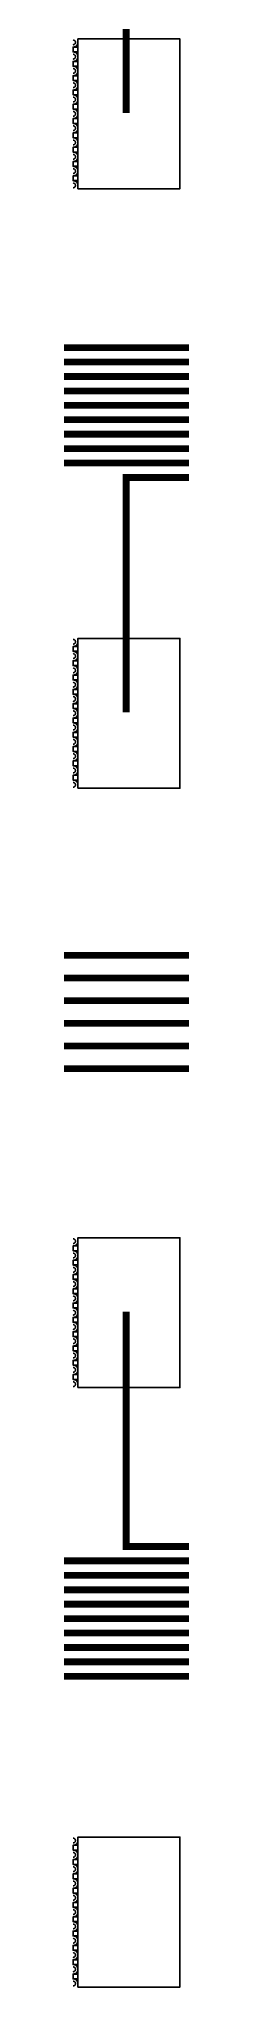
# Model space of a CAD drawing. Extents: x 190.8 to 267.1, y 124 to 174.8.
# Drawn here: x 235.67 to 237.24, y 135.08 to 163.68 of the extents above; entities that cross this region are included whole.
import ezdxf

# ---------------------------------------------------------------- set-up
doc = ezdxf.new("R2010")
doc.units = 0
doc.header["$MEASUREMENT"] = 0

msp = doc.modelspace()

# ---------------------------------------------------------------- linework, layer by layer
at = {"const_width": 0.1}
for points in [[(236.455, 162.596), (236.455, 166.443), (253.786, 166.443), (255.128, 163.468), (261.34, 163.468), (261.975, 163.12), (261.975, 162.096)], [(233.666, 161.39), (233.766, 161.39), (233.933, 161.222), (233.933, 160.685), (235.462, 159.149), (253.338, 159.149), (255.275, 161.896), (256.895, 161.896)], [(232.337, 160.446), (233.555, 160.446), (235.049, 158.937), (254.214, 158.937), (254.953, 160.928), (261.34, 160.928), (261.975, 160.365), (261.975, 159.356)], [(233.49, 159.296), (233.59, 159.296), (234.192, 158.725), (254.584, 158.725), (255.312, 160.693), (258.8, 160.693), (259.449, 159.85), (259.449, 159.356)], [(232.337, 158.196), (233.555, 158.196), (233.875, 158.513), (254.948, 158.513), (255.799, 159.356), (256.895, 159.356)], [(232.33, 155.946), (233.54, 155.946), (233.646, 156.052), (233.646, 156.802), (234.944, 158.09), (255.002, 158.09), (255.519, 158.153), (259.162, 158.153), (259.435, 157.451), (259.435, 156.806)], [(233.525, 157.096), (233.625, 157.096), (234.845, 158.302), (255.002, 158.302), (255.519, 158.388), (261.663, 158.388), (261.975, 157.67), (261.975, 156.816)], [(233.751, 155.243), (233.851, 155.243), (233.956, 155.348), (233.956, 156.802), (235.05, 157.878), (256.26, 157.878), (256.895, 157.246), (256.895, 156.816)], [(233.761, 154.996), (233.861, 154.996), (234.181, 155.316), (234.181, 156.649), (235.191, 157.666), (254.656, 157.666), (255.705, 155.848), (261.34, 155.848), (261.975, 155.202), (261.975, 154.276)], [(234.58, 153.796), (234.58, 156.631), (235.392, 157.454), (254.045, 157.454), (255.356, 155.613), (258.8, 155.613), (259.435, 154.639), (259.435, 154.276)], [(236.455, 153.796), (236.455, 157.243), (253.589, 157.243), (255.448, 154.276), (256.895, 154.276)], [(233.681, 152.59), (233.781, 152.59), (233.851, 152.519), (233.851, 151.859), (235.465, 150.228), (253.796, 150.228), (255.887, 153.073), (258.8, 153.073), (259.435, 152.436), (259.435, 151.936)], [(232.33, 151.633), (233.54, 151.633), (235.252, 149.895), (254.203, 149.895), (256.26, 151.936), (256.895, 151.936)], [(233.34, 149.408), (233.44, 149.408), (233.518, 149.485), (233.596, 149.562), (256.895, 149.562)], [(233.49, 148.296), (233.625, 148.296), (234.571, 149.229), (254.937, 149.229), (255.762, 148.128), (258.8, 148.128), (259.435, 148.544), (259.435, 149.396)], [(232.337, 147.146), (233.555, 147.146), (235.329, 148.896), (254.203, 148.896), (255.464, 146.856), (256.895, 146.856)], [(233.525, 146.196), (233.781, 146.196), (233.851, 146.332), (233.851, 146.952), (235.443, 148.563), (253.796, 148.563), (255.464, 145.688), (258.8, 145.688), (259.435, 146.356), (259.435, 146.856)], [(234.58, 144.996), (234.58, 142.161), (235.392, 141.337), (254.214, 141.337), (255.509, 143.148), (258.8, 143.148), (259.435, 144.152), (259.435, 144.516)], [(236.455, 144.996), (236.455, 141.549), (253.521, 141.549), (255.38, 144.516), (256.895, 144.516)], [(233.761, 143.795), (233.861, 143.795), (234.181, 143.475), (234.181, 142.142), (235.191, 141.125), (254.584, 141.125), (255.731, 142.913), (261.34, 142.913), (261.975, 143.589), (261.975, 144.516)], [(233.751, 143.549), (233.851, 143.549), (233.956, 143.443), (233.956, 141.989), (235.05, 140.913), (256.26, 140.913), (256.895, 141.545), (256.895, 141.976)], [(232.33, 142.846), (233.54, 142.846), (233.646, 142.739), (233.646, 141.989), (234.944, 140.701), (254.948, 140.701), (255.942, 140.608), (258.737, 140.608), (259.435, 141.341), (259.435, 141.986)], [(233.525, 141.696), (233.625, 141.696), (234.845, 140.49), (254.948, 140.49), (255.942, 140.373), (261.215, 140.373), (261.975, 141.122), (261.975, 141.976)], [(232.337, 140.596), (233.555, 140.596), (233.875, 140.278), (254.948, 140.278), (255.799, 139.436), (256.895, 139.436)], [(232.337, 138.346), (233.555, 138.346), (235.049, 139.854), (254.214, 139.854), (255.426, 137.833), (261.34, 137.833), (261.975, 138.426), (261.975, 139.436)], [(233.49, 139.496), (233.59, 139.496), (234.192, 140.066), (254.584, 140.066), (255.776, 138.068), (258.771, 138.068), (259.449, 138.941), (259.449, 139.436)], [(233.666, 137.401), (233.766, 137.401), (233.933, 137.569), (233.933, 138.106), (235.462, 139.642), (253.796, 139.642), (255.275, 136.896), (256.895, 136.896)]]:
    msp.add_lwpolyline(points, dxfattribs=at)
for points in [[(235.675, 163.666), (235.679, 163.665), (235.683, 163.665), (235.687, 163.664), (235.69, 163.662), (235.694, 163.66), (235.697, 163.657), (235.7, 163.655), (235.703, 163.652), (235.705, 163.648), (235.707, 163.644), (235.708, 163.641), (235.709, 163.637), (235.71, 163.633), (235.71, 163.629), (235.709, 163.625), (235.708, 163.621), (235.707, 163.617), (235.705, 163.613), (235.703, 163.61), (235.7, 163.607), (235.697, 163.604), (235.694, 163.601), (235.69, 163.599), (235.687, 163.598), (235.683, 163.597), (235.679, 163.596), (235.675, 163.596)], [(235.675, 163.561), (235.68, 163.561), (235.686, 163.562), (235.692, 163.563), (235.697, 163.564), (235.703, 163.566), (235.713, 163.572), (235.718, 163.575), (235.722, 163.579), (235.726, 163.583), (235.73, 163.588), (235.733, 163.592), (235.739, 163.602), (235.741, 163.608), (235.743, 163.613), (235.744, 163.619), (235.744, 163.625), (235.745, 163.631)], [(235.745, 163.561), (235.675, 163.561), (235.675, 163.491), (235.745, 163.491)], [(235.745, 163.421), (235.744, 163.426), (235.744, 163.432), (235.743, 163.438), (235.741, 163.443), (235.739, 163.449), (235.733, 163.459), (235.73, 163.464), (235.726, 163.468), (235.722, 163.472), (235.718, 163.476), (235.713, 163.479), (235.703, 163.485), (235.697, 163.487), (235.692, 163.489), (235.686, 163.49), (235.68, 163.49), (235.675, 163.491)], [(235.675, 163.386), (235.679, 163.386), (235.683, 163.387), (235.687, 163.388), (235.69, 163.389), (235.694, 163.391), (235.697, 163.394), (235.7, 163.397), (235.703, 163.4), (235.705, 163.403), (235.707, 163.407), (235.708, 163.411), (235.709, 163.415), (235.71, 163.419), (235.71, 163.423), (235.709, 163.427), (235.708, 163.431), (235.707, 163.435), (235.705, 163.438), (235.703, 163.442), (235.7, 163.445), (235.697, 163.447), (235.694, 163.45), (235.69, 163.452), (235.687, 163.454), (235.683, 163.455), (235.679, 163.455), (235.675, 163.456)], [(235.675, 163.351), (235.68, 163.351), (235.686, 163.352), (235.692, 163.353), (235.697, 163.354), (235.703, 163.356), (235.713, 163.362), (235.718, 163.365), (235.722, 163.369), (235.726, 163.373), (235.73, 163.378), (235.733, 163.382), (235.739, 163.392), (235.741, 163.398), (235.743, 163.403), (235.744, 163.409), (235.744, 163.415), (235.745, 163.421)], [(235.745, 163.351), (235.675, 163.351), (235.675, 163.281), (235.745, 163.281)], [(235.745, 163.211), (235.744, 163.216), (235.744, 163.222), (235.743, 163.228), (235.741, 163.233), (235.739, 163.239), (235.733, 163.249), (235.73, 163.254), (235.726, 163.258), (235.722, 163.262), (235.718, 163.266), (235.713, 163.269), (235.703, 163.275), (235.697, 163.277), (235.692, 163.279), (235.686, 163.28), (235.68, 163.28), (235.675, 163.281)], [(235.675, 163.176), (235.679, 163.176), (235.683, 163.177), (235.687, 163.178), (235.69, 163.179), (235.694, 163.181), (235.697, 163.184), (235.7, 163.187), (235.703, 163.19), (235.705, 163.193), (235.707, 163.197), (235.708, 163.201), (235.709, 163.205), (235.71, 163.209), (235.71, 163.213), (235.709, 163.217), (235.708, 163.221), (235.707, 163.225), (235.705, 163.228), (235.703, 163.232), (235.7, 163.235), (235.697, 163.237), (235.694, 163.24), (235.69, 163.242), (235.687, 163.244), (235.683, 163.245), (235.679, 163.245), (235.675, 163.246)], [(235.675, 163.141), (235.68, 163.141), (235.686, 163.142), (235.692, 163.143), (235.697, 163.144), (235.703, 163.146), (235.713, 163.152), (235.718, 163.155), (235.722, 163.159), (235.726, 163.163), (235.73, 163.168), (235.733, 163.172), (235.739, 163.182), (235.741, 163.188), (235.743, 163.193), (235.744, 163.199), (235.744, 163.205), (235.745, 163.211)], [(235.745, 163.141), (235.675, 163.141), (235.675, 163.071), (235.745, 163.071)], [(235.745, 163.001), (235.744, 163.006), (235.744, 163.012), (235.743, 163.018), (235.741, 163.023), (235.739, 163.029), (235.733, 163.039), (235.73, 163.044), (235.726, 163.048), (235.722, 163.052), (235.718, 163.056), (235.713, 163.059), (235.703, 163.065), (235.697, 163.067), (235.692, 163.069), (235.686, 163.07), (235.68, 163.07), (235.675, 163.071)], [(235.675, 162.966), (235.679, 162.966), (235.683, 162.967), (235.687, 162.968), (235.69, 162.969), (235.694, 162.971), (235.697, 162.974), (235.7, 162.977), (235.703, 162.98), (235.705, 162.983), (235.707, 162.987), (235.708, 162.991), (235.709, 162.995), (235.71, 162.999), (235.71, 163.003), (235.709, 163.007), (235.708, 163.011), (235.707, 163.015), (235.705, 163.018), (235.703, 163.022), (235.7, 163.025), (235.697, 163.027), (235.694, 163.03), (235.69, 163.032), (235.687, 163.034), (235.683, 163.035), (235.679, 163.035), (235.675, 163.036)], [(235.675, 162.931), (235.68, 162.931), (235.686, 162.932), (235.692, 162.933), (235.697, 162.934), (235.703, 162.936), (235.713, 162.942), (235.718, 162.945), (235.722, 162.949), (235.726, 162.953), (235.73, 162.958), (235.733, 162.962), (235.739, 162.972), (235.741, 162.978), (235.743, 162.983), (235.744, 162.989), (235.744, 162.995), (235.745, 163.001)], [(235.745, 162.931), (235.675, 162.931), (235.675, 162.861), (235.745, 162.861)], [(235.745, 162.791), (235.744, 162.796), (235.744, 162.802), (235.743, 162.808), (235.741, 162.813), (235.739, 162.819), (235.733, 162.829), (235.73, 162.834), (235.726, 162.838), (235.722, 162.842), (235.718, 162.846), (235.713, 162.849), (235.703, 162.855), (235.697, 162.857), (235.692, 162.859), (235.686, 162.86), (235.68, 162.86), (235.675, 162.861)], [(235.675, 162.756), (235.679, 162.756), (235.683, 162.757), (235.687, 162.758), (235.69, 162.759), (235.694, 162.761), (235.697, 162.764), (235.7, 162.767), (235.703, 162.77), (235.705, 162.773), (235.707, 162.777), (235.708, 162.781), (235.709, 162.785), (235.71, 162.789), (235.71, 162.793), (235.709, 162.797), (235.708, 162.801), (235.707, 162.805), (235.705, 162.808), (235.703, 162.812), (235.7, 162.815), (235.697, 162.817), (235.694, 162.82), (235.69, 162.822), (235.687, 162.824), (235.683, 162.825), (235.679, 162.825), (235.675, 162.826)], [(235.675, 162.721), (235.68, 162.721), (235.686, 162.722), (235.692, 162.723), (235.697, 162.724), (235.703, 162.726), (235.713, 162.732), (235.718, 162.735), (235.722, 162.739), (235.726, 162.743), (235.73, 162.748), (235.733, 162.752), (235.739, 162.762), (235.741, 162.768), (235.743, 162.773), (235.744, 162.779), (235.744, 162.785), (235.745, 162.791)], [(235.745, 162.721), (235.675, 162.721), (235.675, 162.651), (235.745, 162.651)], [(235.745, 162.581), (235.744, 162.586), (235.744, 162.592), (235.743, 162.598), (235.741, 162.603), (235.739, 162.609), (235.733, 162.619), (235.73, 162.624), (235.726, 162.628), (235.722, 162.632), (235.718, 162.636), (235.713, 162.639), (235.703, 162.645), (235.697, 162.647), (235.692, 162.649), (235.686, 162.65), (235.68, 162.65), (235.675, 162.651)], [(235.675, 162.546), (235.679, 162.546), (235.683, 162.547), (235.687, 162.548), (235.69, 162.549), (235.694, 162.551), (235.697, 162.554), (235.7, 162.557), (235.703, 162.56), (235.705, 162.563), (235.707, 162.567), (235.708, 162.571), (235.709, 162.575), (235.71, 162.579), (235.71, 162.583), (235.709, 162.587), (235.708, 162.591), (235.707, 162.595), (235.705, 162.598), (235.703, 162.602), (235.7, 162.605), (235.697, 162.607), (235.694, 162.61), (235.69, 162.612), (235.687, 162.614), (235.683, 162.615), (235.679, 162.615), (235.675, 162.616)], [(235.675, 162.511), (235.68, 162.511), (235.686, 162.512), (235.692, 162.513), (235.697, 162.514), (235.703, 162.516), (235.713, 162.522), (235.718, 162.525), (235.722, 162.529), (235.726, 162.533), (235.73, 162.538), (235.733, 162.542), (235.739, 162.552), (235.741, 162.558), (235.743, 162.563), (235.744, 162.569), (235.744, 162.575), (235.745, 162.581)], [(235.745, 162.511), (235.675, 162.511), (235.675, 162.441), (235.745, 162.441)], [(235.745, 162.371), (235.744, 162.376), (235.744, 162.382), (235.743, 162.388), (235.741, 162.393), (235.739, 162.399), (235.733, 162.409), (235.73, 162.414), (235.726, 162.418), (235.722, 162.422), (235.718, 162.426), (235.713, 162.429), (235.703, 162.435), (235.697, 162.437), (235.692, 162.439), (235.686, 162.44), (235.68, 162.44), (235.675, 162.441)], [(235.675, 162.336), (235.679, 162.336), (235.683, 162.337), (235.687, 162.338), (235.69, 162.339), (235.694, 162.341), (235.697, 162.344), (235.7, 162.347), (235.703, 162.35), (235.705, 162.353), (235.707, 162.357), (235.708, 162.361), (235.709, 162.365), (235.71, 162.369), (235.71, 162.373), (235.709, 162.377), (235.708, 162.381), (235.707, 162.385), (235.705, 162.388), (235.703, 162.392), (235.7, 162.395), (235.697, 162.397), (235.694, 162.4), (235.69, 162.402), (235.687, 162.404), (235.683, 162.405), (235.679, 162.405), (235.675, 162.406)], [(235.675, 162.301), (235.68, 162.301), (235.686, 162.302), (235.692, 162.303), (235.697, 162.304), (235.703, 162.306), (235.713, 162.312), (235.718, 162.315), (235.722, 162.319), (235.726, 162.323), (235.73, 162.328), (235.733, 162.332), (235.739, 162.342), (235.741, 162.348), (235.743, 162.353), (235.744, 162.359), (235.744, 162.365), (235.745, 162.371)], [(235.745, 162.301), (235.675, 162.301), (235.675, 162.231), (235.745, 162.231)], [(235.745, 162.161), (235.744, 162.166), (235.744, 162.172), (235.743, 162.178), (235.741, 162.183), (235.739, 162.189), (235.733, 162.199), (235.73, 162.204), (235.726, 162.208), (235.722, 162.212), (235.718, 162.216), (235.713, 162.219), (235.703, 162.225), (235.697, 162.227), (235.692, 162.229), (235.686, 162.23), (235.68, 162.23), (235.675, 162.231)], [(235.675, 162.126), (235.679, 162.126), (235.683, 162.127), (235.687, 162.128), (235.69, 162.129), (235.694, 162.131), (235.697, 162.134), (235.7, 162.137), (235.703, 162.14), (235.705, 162.143), (235.707, 162.147), (235.708, 162.151), (235.709, 162.155), (235.71, 162.159), (235.71, 162.163), (235.709, 162.167), (235.708, 162.171), (235.707, 162.175), (235.705, 162.178), (235.703, 162.182), (235.7, 162.185), (235.697, 162.187), (235.694, 162.19), (235.69, 162.192), (235.687, 162.194), (235.683, 162.195), (235.679, 162.195), (235.675, 162.196)], [(235.675, 162.091), (235.68, 162.091), (235.686, 162.092), (235.692, 162.093), (235.697, 162.094), (235.703, 162.096), (235.713, 162.102), (235.718, 162.105), (235.722, 162.109), (235.726, 162.113), (235.73, 162.118), (235.733, 162.122), (235.739, 162.132), (235.741, 162.138), (235.743, 162.143), (235.744, 162.149), (235.744, 162.155), (235.745, 162.161)], [(235.745, 162.091), (235.675, 162.091), (235.675, 162.021), (235.745, 162.021)], [(235.745, 161.951), (235.744, 161.956), (235.744, 161.962), (235.743, 161.968), (235.741, 161.973), (235.739, 161.979), (235.733, 161.989), (235.73, 161.994), (235.726, 161.998), (235.722, 162.002), (235.718, 162.006), (235.713, 162.009), (235.703, 162.015), (235.697, 162.017), (235.692, 162.019), (235.686, 162.02), (235.68, 162.02), (235.675, 162.021)], [(235.675, 161.916), (235.679, 161.916), (235.683, 161.917), (235.687, 161.918), (235.69, 161.919), (235.694, 161.921), (235.697, 161.924), (235.7, 161.927), (235.703, 161.93), (235.705, 161.933), (235.707, 161.937), (235.708, 161.941), (235.709, 161.945), (235.71, 161.949), (235.71, 161.953), (235.709, 161.957), (235.708, 161.961), (235.707, 161.965), (235.705, 161.968), (235.703, 161.972), (235.7, 161.975), (235.697, 161.977), (235.694, 161.98), (235.69, 161.982), (235.687, 161.984), (235.683, 161.985), (235.679, 161.985), (235.675, 161.986)], [(235.675, 161.881), (235.68, 161.881), (235.686, 161.882), (235.692, 161.883), (235.697, 161.884), (235.703, 161.886), (235.713, 161.892), (235.718, 161.895), (235.722, 161.899), (235.726, 161.903), (235.73, 161.908), (235.733, 161.912), (235.739, 161.922), (235.741, 161.928), (235.743, 161.933), (235.744, 161.939), (235.744, 161.945), (235.745, 161.951)], [(235.745, 161.881), (235.675, 161.881), (235.675, 161.811), (235.745, 161.811)], [(235.745, 161.741), (235.744, 161.746), (235.744, 161.752), (235.743, 161.758), (235.741, 161.763), (235.739, 161.769), (235.733, 161.779), (235.73, 161.784), (235.726, 161.788), (235.722, 161.792), (235.718, 161.796), (235.713, 161.799), (235.703, 161.805), (235.697, 161.807), (235.692, 161.809), (235.686, 161.81), (235.68, 161.81), (235.675, 161.811)], [(235.675, 161.706), (235.679, 161.706), (235.683, 161.707), (235.687, 161.708), (235.69, 161.709), (235.694, 161.711), (235.697, 161.714), (235.7, 161.717), (235.703, 161.72), (235.705, 161.723), (235.707, 161.727), (235.708, 161.731), (235.709, 161.735), (235.71, 161.739), (235.71, 161.743), (235.709, 161.747), (235.708, 161.751), (235.707, 161.755), (235.705, 161.758), (235.703, 161.762), (235.7, 161.765), (235.697, 161.767), (235.694, 161.77), (235.69, 161.772), (235.687, 161.774), (235.683, 161.775), (235.679, 161.775), (235.675, 161.776)], [(235.675, 161.671), (235.68, 161.671), (235.686, 161.672), (235.692, 161.673), (235.697, 161.674), (235.703, 161.676), (235.713, 161.682), (235.718, 161.685), (235.722, 161.689), (235.726, 161.693), (235.73, 161.698), (235.733, 161.702), (235.739, 161.712), (235.741, 161.718), (235.743, 161.723), (235.744, 161.729), (235.744, 161.735), (235.745, 161.741)], [(235.745, 161.671), (235.675, 161.671), (235.675, 161.601), (235.745, 161.601)], [(235.745, 161.531), (235.744, 161.536), (235.744, 161.542), (235.743, 161.548), (235.741, 161.553), (235.739, 161.559), (235.733, 161.569), (235.73, 161.574), (235.726, 161.578), (235.722, 161.582), (235.718, 161.586), (235.713, 161.589), (235.703, 161.595), (235.697, 161.597), (235.692, 161.599), (235.686, 161.6), (235.68, 161.6), (235.675, 161.601)], [(235.675, 161.496), (235.679, 161.496), (235.683, 161.497), (235.687, 161.498), (235.69, 161.499), (235.694, 161.501), (235.697, 161.504), (235.7, 161.507), (235.703, 161.51), (235.705, 161.513), (235.707, 161.517), (235.708, 161.521), (235.709, 161.525), (235.71, 161.529), (235.71, 161.533), (235.709, 161.537), (235.708, 161.541), (235.707, 161.545), (235.705, 161.548), (235.703, 161.552), (235.7, 161.555), (235.697, 161.557), (235.694, 161.56), (235.69, 161.562), (235.687, 161.564), (235.683, 161.565), (235.679, 161.565), (235.675, 161.566)], [(235.675, 154.866), (235.679, 154.865), (235.683, 154.865), (235.687, 154.864), (235.69, 154.862), (235.694, 154.86), (235.697, 154.857), (235.7, 154.855), (235.703, 154.852), (235.705, 154.848), (235.707, 154.844), (235.708, 154.841), (235.709, 154.837), (235.71, 154.833), (235.71, 154.829), (235.709, 154.825), (235.708, 154.821), (235.707, 154.817), (235.705, 154.813), (235.703, 154.81), (235.7, 154.807), (235.697, 154.804), (235.694, 154.801), (235.69, 154.799), (235.687, 154.798), (235.683, 154.797), (235.679, 154.796), (235.675, 154.796)], [(235.675, 154.761), (235.68, 154.761), (235.686, 154.762), (235.692, 154.763), (235.697, 154.764), (235.703, 154.766), (235.713, 154.772), (235.718, 154.775), (235.722, 154.779), (235.726, 154.783), (235.73, 154.788), (235.733, 154.792), (235.739, 154.802), (235.741, 154.808), (235.743, 154.813), (235.744, 154.819), (235.744, 154.825), (235.745, 154.831)], [(235.745, 154.761), (235.675, 154.761), (235.675, 154.691), (235.745, 154.691)], [(235.745, 154.621), (235.744, 154.626), (235.744, 154.632), (235.743, 154.638), (235.741, 154.643), (235.739, 154.649), (235.733, 154.659), (235.73, 154.664), (235.726, 154.668), (235.722, 154.672), (235.718, 154.676), (235.713, 154.679), (235.703, 154.685), (235.697, 154.687), (235.692, 154.689), (235.686, 154.69), (235.68, 154.69), (235.675, 154.691)], [(235.675, 154.586), (235.679, 154.586), (235.683, 154.587), (235.687, 154.588), (235.69, 154.589), (235.694, 154.591), (235.697, 154.594), (235.7, 154.597), (235.703, 154.6), (235.705, 154.603), (235.707, 154.607), (235.708, 154.611), (235.709, 154.615), (235.71, 154.619), (235.71, 154.623), (235.709, 154.627), (235.708, 154.631), (235.707, 154.635), (235.705, 154.638), (235.703, 154.642), (235.7, 154.645), (235.697, 154.647), (235.694, 154.65), (235.69, 154.652), (235.687, 154.654), (235.683, 154.655), (235.679, 154.655), (235.675, 154.656)], [(235.675, 154.551), (235.68, 154.551), (235.686, 154.552), (235.692, 154.553), (235.697, 154.554), (235.703, 154.556), (235.713, 154.562), (235.718, 154.565), (235.722, 154.569), (235.726, 154.573), (235.73, 154.578), (235.733, 154.582), (235.739, 154.592), (235.741, 154.598), (235.743, 154.603), (235.744, 154.609), (235.744, 154.615), (235.745, 154.621)], [(235.745, 154.551), (235.675, 154.551), (235.675, 154.481), (235.745, 154.481)], [(235.745, 154.411), (235.744, 154.416), (235.744, 154.422), (235.743, 154.428), (235.741, 154.433), (235.739, 154.439), (235.733, 154.449), (235.73, 154.454), (235.726, 154.458), (235.722, 154.462), (235.718, 154.466), (235.713, 154.469), (235.703, 154.475), (235.697, 154.477), (235.692, 154.479), (235.686, 154.48), (235.68, 154.48), (235.675, 154.481)], [(235.675, 154.376), (235.679, 154.376), (235.683, 154.377), (235.687, 154.378), (235.69, 154.379), (235.694, 154.381), (235.697, 154.384), (235.7, 154.387), (235.703, 154.39), (235.705, 154.393), (235.707, 154.397), (235.708, 154.401), (235.709, 154.405), (235.71, 154.409), (235.71, 154.413), (235.709, 154.417), (235.708, 154.421), (235.707, 154.425), (235.705, 154.428), (235.703, 154.432), (235.7, 154.435), (235.697, 154.437), (235.694, 154.44), (235.69, 154.442), (235.687, 154.444), (235.683, 154.445), (235.679, 154.445), (235.675, 154.446)], [(235.675, 154.341), (235.68, 154.341), (235.686, 154.342), (235.692, 154.343), (235.697, 154.344), (235.703, 154.346), (235.713, 154.352), (235.718, 154.355), (235.722, 154.359), (235.726, 154.363), (235.73, 154.368), (235.733, 154.372), (235.739, 154.382), (235.741, 154.388), (235.743, 154.393), (235.744, 154.399), (235.744, 154.405), (235.745, 154.411)], [(235.745, 154.341), (235.675, 154.341), (235.675, 154.271), (235.745, 154.271)], [(235.745, 154.201), (235.744, 154.206), (235.744, 154.212), (235.743, 154.218), (235.741, 154.223), (235.739, 154.229), (235.733, 154.239), (235.73, 154.244), (235.726, 154.248), (235.722, 154.252), (235.718, 154.256), (235.713, 154.259), (235.703, 154.265), (235.697, 154.267), (235.692, 154.269), (235.686, 154.27), (235.68, 154.27), (235.675, 154.271)], [(235.675, 154.166), (235.679, 154.166), (235.683, 154.167), (235.687, 154.168), (235.69, 154.169), (235.694, 154.171), (235.697, 154.174), (235.7, 154.177), (235.703, 154.18), (235.705, 154.183), (235.707, 154.187), (235.708, 154.191), (235.709, 154.195), (235.71, 154.199), (235.71, 154.203), (235.709, 154.207), (235.708, 154.211), (235.707, 154.215), (235.705, 154.218), (235.703, 154.222), (235.7, 154.225), (235.697, 154.227), (235.694, 154.23), (235.69, 154.232), (235.687, 154.234), (235.683, 154.235), (235.679, 154.235), (235.675, 154.236)], [(235.675, 154.131), (235.68, 154.131), (235.686, 154.132), (235.692, 154.133), (235.697, 154.134), (235.703, 154.136), (235.713, 154.142), (235.718, 154.145), (235.722, 154.149), (235.726, 154.153), (235.73, 154.158), (235.733, 154.162), (235.739, 154.172), (235.741, 154.178), (235.743, 154.183), (235.744, 154.189), (235.744, 154.195), (235.745, 154.201)], [(235.745, 154.131), (235.675, 154.131), (235.675, 154.061), (235.745, 154.061)], [(235.745, 153.991), (235.744, 153.996), (235.744, 154.002), (235.743, 154.008), (235.741, 154.013), (235.739, 154.019), (235.733, 154.029), (235.73, 154.034), (235.726, 154.038), (235.722, 154.042), (235.718, 154.046), (235.713, 154.049), (235.703, 154.055), (235.697, 154.057), (235.692, 154.059), (235.686, 154.06), (235.68, 154.06), (235.675, 154.061)], [(235.675, 153.956), (235.679, 153.956), (235.683, 153.957), (235.687, 153.958), (235.69, 153.959), (235.694, 153.961), (235.697, 153.964), (235.7, 153.967), (235.703, 153.97), (235.705, 153.973), (235.707, 153.977), (235.708, 153.981), (235.709, 153.985), (235.71, 153.989), (235.71, 153.993), (235.709, 153.997), (235.708, 154.001), (235.707, 154.005), (235.705, 154.008), (235.703, 154.012), (235.7, 154.015), (235.697, 154.017), (235.694, 154.02), (235.69, 154.022), (235.687, 154.024), (235.683, 154.025), (235.679, 154.025), (235.675, 154.026)], [(235.675, 153.921), (235.68, 153.921), (235.686, 153.922), (235.692, 153.923), (235.697, 153.924), (235.703, 153.926), (235.713, 153.932), (235.718, 153.935), (235.722, 153.939), (235.726, 153.943), (235.73, 153.948), (235.733, 153.952), (235.739, 153.962), (235.741, 153.968), (235.743, 153.973), (235.744, 153.979), (235.744, 153.985), (235.745, 153.991)], [(235.745, 153.921), (235.675, 153.921), (235.675, 153.851), (235.745, 153.851)], [(235.745, 153.781), (235.744, 153.786), (235.744, 153.792), (235.743, 153.798), (235.741, 153.803), (235.739, 153.809), (235.733, 153.819), (235.73, 153.824), (235.726, 153.828), (235.722, 153.832), (235.718, 153.836), (235.713, 153.839), (235.703, 153.845), (235.697, 153.847), (235.692, 153.849), (235.686, 153.85), (235.68, 153.85), (235.675, 153.851)], [(235.675, 153.746), (235.679, 153.746), (235.683, 153.747), (235.687, 153.748), (235.69, 153.749), (235.694, 153.751), (235.697, 153.754), (235.7, 153.757), (235.703, 153.76), (235.705, 153.763), (235.707, 153.767), (235.708, 153.771), (235.709, 153.775), (235.71, 153.779), (235.71, 153.783), (235.709, 153.787), (235.708, 153.791), (235.707, 153.795), (235.705, 153.798), (235.703, 153.802), (235.7, 153.805), (235.697, 153.807), (235.694, 153.81), (235.69, 153.812), (235.687, 153.814), (235.683, 153.815), (235.679, 153.815), (235.675, 153.816)], [(235.675, 153.711), (235.68, 153.711), (235.686, 153.712), (235.692, 153.713), (235.697, 153.714), (235.703, 153.716), (235.713, 153.722), (235.718, 153.725), (235.722, 153.729), (235.726, 153.733), (235.73, 153.738), (235.733, 153.742), (235.739, 153.752), (235.741, 153.758), (235.743, 153.763), (235.744, 153.769), (235.744, 153.775), (235.745, 153.781)], [(235.745, 153.711), (235.675, 153.711), (235.675, 153.641), (235.745, 153.641)], [(235.745, 153.571), (235.744, 153.576), (235.744, 153.582), (235.743, 153.588), (235.741, 153.593), (235.739, 153.599), (235.733, 153.609), (235.73, 153.614), (235.726, 153.618), (235.722, 153.622), (235.718, 153.626), (235.713, 153.629), (235.703, 153.635), (235.697, 153.637), (235.692, 153.639), (235.686, 153.64), (235.68, 153.64), (235.675, 153.641)], [(235.675, 153.536), (235.679, 153.536), (235.683, 153.537), (235.687, 153.538), (235.69, 153.539), (235.694, 153.541), (235.697, 153.544), (235.7, 153.547), (235.703, 153.55), (235.705, 153.553), (235.707, 153.557), (235.708, 153.561), (235.709, 153.565), (235.71, 153.569), (235.71, 153.573), (235.709, 153.577), (235.708, 153.581), (235.707, 153.585), (235.705, 153.588), (235.703, 153.592), (235.7, 153.595), (235.697, 153.597), (235.694, 153.6), (235.69, 153.602), (235.687, 153.604), (235.683, 153.605), (235.679, 153.605), (235.675, 153.606)], [(235.675, 153.501), (235.68, 153.501), (235.686, 153.502), (235.692, 153.503), (235.697, 153.504), (235.703, 153.506), (235.713, 153.512), (235.718, 153.515), (235.722, 153.519), (235.726, 153.523), (235.73, 153.528), (235.733, 153.532), (235.739, 153.542), (235.741, 153.548), (235.743, 153.553), (235.744, 153.559), (235.744, 153.565), (235.745, 153.571)], [(235.745, 153.501), (235.675, 153.501), (235.675, 153.431), (235.745, 153.431)], [(235.745, 153.361), (235.744, 153.366), (235.744, 153.372), (235.743, 153.378), (235.741, 153.383), (235.739, 153.389), (235.733, 153.399), (235.73, 153.404), (235.726, 153.408), (235.722, 153.412), (235.718, 153.416), (235.713, 153.419), (235.703, 153.425), (235.697, 153.427), (235.692, 153.429), (235.686, 153.43), (235.68, 153.43), (235.675, 153.431)], [(235.675, 153.326), (235.679, 153.326), (235.683, 153.327), (235.687, 153.328), (235.69, 153.329), (235.694, 153.331), (235.697, 153.334), (235.7, 153.337), (235.703, 153.34), (235.705, 153.343), (235.707, 153.347), (235.708, 153.351), (235.709, 153.355), (235.71, 153.359), (235.71, 153.363), (235.709, 153.367), (235.708, 153.371), (235.707, 153.375), (235.705, 153.378), (235.703, 153.382), (235.7, 153.385), (235.697, 153.387), (235.694, 153.39), (235.69, 153.392), (235.687, 153.394), (235.683, 153.395), (235.679, 153.395), (235.675, 153.396)], [(235.675, 153.291), (235.68, 153.291), (235.686, 153.292), (235.692, 153.293), (235.697, 153.294), (235.703, 153.296), (235.713, 153.302), (235.718, 153.305), (235.722, 153.309), (235.726, 153.313), (235.73, 153.318), (235.733, 153.322), (235.739, 153.332), (235.741, 153.338), (235.743, 153.343), (235.744, 153.349), (235.744, 153.355), (235.745, 153.361)], [(235.745, 153.291), (235.675, 153.291), (235.675, 153.221), (235.745, 153.221)], [(235.745, 153.151), (235.744, 153.156), (235.744, 153.162), (235.743, 153.168), (235.741, 153.173), (235.739, 153.179), (235.733, 153.189), (235.73, 153.194), (235.726, 153.198), (235.722, 153.202), (235.718, 153.206), (235.713, 153.209), (235.703, 153.215), (235.697, 153.217), (235.692, 153.219), (235.686, 153.22), (235.68, 153.22), (235.675, 153.221)], [(235.675, 153.116), (235.679, 153.116), (235.683, 153.117), (235.687, 153.118), (235.69, 153.119), (235.694, 153.121), (235.697, 153.124), (235.7, 153.127), (235.703, 153.13), (235.705, 153.133), (235.707, 153.137), (235.708, 153.141), (235.709, 153.145), (235.71, 153.149), (235.71, 153.153), (235.709, 153.157), (235.708, 153.161), (235.707, 153.165), (235.705, 153.168), (235.703, 153.172), (235.7, 153.175), (235.697, 153.177), (235.694, 153.18), (235.69, 153.182), (235.687, 153.184), (235.683, 153.185), (235.679, 153.185), (235.675, 153.186)], [(235.675, 153.081), (235.68, 153.081), (235.686, 153.082), (235.692, 153.083), (235.697, 153.084), (235.703, 153.086), (235.713, 153.092), (235.718, 153.095), (235.722, 153.099), (235.726, 153.103), (235.73, 153.108), (235.733, 153.112), (235.739, 153.122), (235.741, 153.128), (235.743, 153.133), (235.744, 153.139), (235.744, 153.145), (235.745, 153.151)], [(235.745, 153.081), (235.675, 153.081), (235.675, 153.011), (235.745, 153.011)], [(235.745, 152.941), (235.744, 152.946), (235.744, 152.952), (235.743, 152.958), (235.741, 152.963), (235.739, 152.969), (235.733, 152.979), (235.73, 152.984), (235.726, 152.988), (235.722, 152.992), (235.718, 152.996), (235.713, 152.999), (235.703, 153.005), (235.697, 153.007), (235.692, 153.009), (235.686, 153.01), (235.68, 153.01), (235.675, 153.011)], [(235.675, 152.906), (235.679, 152.906), (235.683, 152.907), (235.687, 152.908), (235.69, 152.909), (235.694, 152.911), (235.697, 152.914), (235.7, 152.917), (235.703, 152.92), (235.705, 152.923), (235.707, 152.927), (235.708, 152.931), (235.709, 152.935), (235.71, 152.939), (235.71, 152.943), (235.709, 152.947), (235.708, 152.951), (235.707, 152.955), (235.705, 152.958), (235.703, 152.962), (235.7, 152.965), (235.697, 152.967), (235.694, 152.97), (235.69, 152.972), (235.687, 152.974), (235.683, 152.975), (235.679, 152.975), (235.675, 152.976)], [(235.675, 152.871), (235.68, 152.871), (235.686, 152.872), (235.692, 152.873), (235.697, 152.874), (235.703, 152.876), (235.713, 152.882), (235.718, 152.885), (235.722, 152.889), (235.726, 152.893), (235.73, 152.898), (235.733, 152.902), (235.739, 152.912), (235.741, 152.918), (235.743, 152.923), (235.744, 152.929), (235.744, 152.935), (235.745, 152.941)], [(235.745, 152.871), (235.675, 152.871), (235.675, 152.801), (235.745, 152.801)], [(235.745, 152.731), (235.744, 152.736), (235.744, 152.742), (235.743, 152.748), (235.741, 152.753), (235.739, 152.759), (235.733, 152.769), (235.73, 152.774), (235.726, 152.778), (235.722, 152.782), (235.718, 152.786), (235.713, 152.789), (235.703, 152.795), (235.697, 152.797), (235.692, 152.799), (235.686, 152.8), (235.68, 152.8), (235.675, 152.801)], [(235.675, 152.696), (235.679, 152.696), (235.683, 152.697), (235.687, 152.698), (235.69, 152.699), (235.694, 152.701), (235.697, 152.704), (235.7, 152.707), (235.703, 152.71), (235.705, 152.713), (235.707, 152.717), (235.708, 152.721), (235.709, 152.725), (235.71, 152.729), (235.71, 152.733), (235.709, 152.737), (235.708, 152.741), (235.707, 152.745), (235.705, 152.748), (235.703, 152.752), (235.7, 152.755), (235.697, 152.757), (235.694, 152.76), (235.69, 152.762), (235.687, 152.764), (235.683, 152.765), (235.679, 152.765), (235.675, 152.766)], [(235.675, 146.066), (235.679, 146.065), (235.683, 146.065), (235.687, 146.064), (235.69, 146.062), (235.694, 146.06), (235.697, 146.057), (235.7, 146.055), (235.703, 146.052), (235.705, 146.048), (235.707, 146.044), (235.708, 146.041), (235.709, 146.037), (235.71, 146.033), (235.71, 146.029), (235.709, 146.025), (235.708, 146.021), (235.707, 146.017), (235.705, 146.013), (235.703, 146.01), (235.7, 146.007), (235.697, 146.004), (235.694, 146.001), (235.69, 145.999), (235.687, 145.998), (235.683, 145.997), (235.679, 145.996), (235.675, 145.996)], [(235.675, 145.961), (235.68, 145.961), (235.686, 145.962), (235.692, 145.963), (235.697, 145.964), (235.703, 145.966), (235.713, 145.972), (235.718, 145.975), (235.722, 145.979), (235.726, 145.983), (235.73, 145.988), (235.733, 145.992), (235.739, 146.002), (235.741, 146.008), (235.743, 146.013), (235.744, 146.019), (235.744, 146.025), (235.745, 146.031)], [(235.745, 145.961), (235.675, 145.961), (235.675, 145.891), (235.745, 145.891)], [(235.745, 145.821), (235.744, 145.826), (235.744, 145.832), (235.743, 145.838), (235.741, 145.843), (235.739, 145.849), (235.733, 145.859), (235.73, 145.864), (235.726, 145.868), (235.722, 145.872), (235.718, 145.876), (235.713, 145.879), (235.703, 145.885), (235.697, 145.887), (235.692, 145.889), (235.686, 145.89), (235.68, 145.89), (235.675, 145.891)], [(235.675, 145.786), (235.679, 145.786), (235.683, 145.787), (235.687, 145.788), (235.69, 145.789), (235.694, 145.791), (235.697, 145.794), (235.7, 145.797), (235.703, 145.8), (235.705, 145.803), (235.707, 145.807), (235.708, 145.811), (235.709, 145.815), (235.71, 145.819), (235.71, 145.823), (235.709, 145.827), (235.708, 145.831), (235.707, 145.835), (235.705, 145.838), (235.703, 145.842), (235.7, 145.845), (235.697, 145.847), (235.694, 145.85), (235.69, 145.852), (235.687, 145.854), (235.683, 145.855), (235.679, 145.855), (235.675, 145.856)], [(235.675, 145.751), (235.68, 145.751), (235.686, 145.752), (235.692, 145.753), (235.697, 145.754), (235.703, 145.756), (235.713, 145.762), (235.718, 145.765), (235.722, 145.769), (235.726, 145.773), (235.73, 145.778), (235.733, 145.782), (235.739, 145.792), (235.741, 145.798), (235.743, 145.803), (235.744, 145.809), (235.744, 145.815), (235.745, 145.821)], [(235.745, 145.751), (235.675, 145.751), (235.675, 145.681), (235.745, 145.681)], [(235.745, 145.611), (235.744, 145.616), (235.744, 145.622), (235.743, 145.628), (235.741, 145.633), (235.739, 145.639), (235.733, 145.649), (235.73, 145.654), (235.726, 145.658), (235.722, 145.662), (235.718, 145.666), (235.713, 145.669), (235.703, 145.675), (235.697, 145.677), (235.692, 145.679), (235.686, 145.68), (235.68, 145.68), (235.675, 145.681)], [(235.675, 145.576), (235.679, 145.576), (235.683, 145.577), (235.687, 145.578), (235.69, 145.579), (235.694, 145.581), (235.697, 145.584), (235.7, 145.587), (235.703, 145.59), (235.705, 145.593), (235.707, 145.597), (235.708, 145.601), (235.709, 145.605), (235.71, 145.609), (235.71, 145.613), (235.709, 145.617), (235.708, 145.621), (235.707, 145.625), (235.705, 145.628), (235.703, 145.632), (235.7, 145.635), (235.697, 145.637), (235.694, 145.64), (235.69, 145.642), (235.687, 145.644), (235.683, 145.645), (235.679, 145.645), (235.675, 145.646)], [(235.675, 145.541), (235.68, 145.541), (235.686, 145.542), (235.692, 145.543), (235.697, 145.544), (235.703, 145.546), (235.713, 145.552), (235.718, 145.555), (235.722, 145.559), (235.726, 145.563), (235.73, 145.568), (235.733, 145.572), (235.739, 145.582), (235.741, 145.588), (235.743, 145.593), (235.744, 145.599), (235.744, 145.605), (235.745, 145.611)], [(235.745, 145.541), (235.675, 145.541), (235.675, 145.471), (235.745, 145.471)], [(235.745, 145.401), (235.744, 145.406), (235.744, 145.412), (235.743, 145.418), (235.741, 145.423), (235.739, 145.429), (235.733, 145.439), (235.73, 145.444), (235.726, 145.448), (235.722, 145.452), (235.718, 145.456), (235.713, 145.459), (235.703, 145.465), (235.697, 145.467), (235.692, 145.469), (235.686, 145.47), (235.68, 145.47), (235.675, 145.471)], [(235.675, 145.366), (235.679, 145.366), (235.683, 145.367), (235.687, 145.368), (235.69, 145.369), (235.694, 145.371), (235.697, 145.374), (235.7, 145.377), (235.703, 145.38), (235.705, 145.383), (235.707, 145.387), (235.708, 145.391), (235.709, 145.395), (235.71, 145.399), (235.71, 145.403), (235.709, 145.407), (235.708, 145.411), (235.707, 145.415), (235.705, 145.418), (235.703, 145.422), (235.7, 145.425), (235.697, 145.427), (235.694, 145.43), (235.69, 145.432), (235.687, 145.434), (235.683, 145.435), (235.679, 145.435), (235.675, 145.436)], [(235.675, 145.331), (235.68, 145.331), (235.686, 145.332), (235.692, 145.333), (235.697, 145.334), (235.703, 145.336), (235.713, 145.342), (235.718, 145.345), (235.722, 145.349), (235.726, 145.353), (235.73, 145.358), (235.733, 145.362), (235.739, 145.372), (235.741, 145.378), (235.743, 145.383), (235.744, 145.389), (235.744, 145.395), (235.745, 145.401)], [(235.745, 145.331), (235.675, 145.331), (235.675, 145.261), (235.745, 145.261)], [(235.745, 145.191), (235.744, 145.196), (235.744, 145.202), (235.743, 145.208), (235.741, 145.213), (235.739, 145.219), (235.733, 145.229), (235.73, 145.234), (235.726, 145.238), (235.722, 145.242), (235.718, 145.246), (235.713, 145.249), (235.703, 145.255), (235.697, 145.257), (235.692, 145.259), (235.686, 145.26), (235.68, 145.26), (235.675, 145.261)], [(235.675, 145.156), (235.679, 145.156), (235.683, 145.157), (235.687, 145.158), (235.69, 145.159), (235.694, 145.161), (235.697, 145.164), (235.7, 145.167), (235.703, 145.17), (235.705, 145.173), (235.707, 145.177), (235.708, 145.181), (235.709, 145.185), (235.71, 145.189), (235.71, 145.193), (235.709, 145.197), (235.708, 145.201), (235.707, 145.205), (235.705, 145.208), (235.703, 145.212), (235.7, 145.215), (235.697, 145.217), (235.694, 145.22), (235.69, 145.222), (235.687, 145.224), (235.683, 145.225), (235.679, 145.225), (235.675, 145.226)], [(235.675, 145.121), (235.68, 145.121), (235.686, 145.122), (235.692, 145.123), (235.697, 145.124), (235.703, 145.126), (235.713, 145.132), (235.718, 145.135), (235.722, 145.139), (235.726, 145.143), (235.73, 145.148), (235.733, 145.152), (235.739, 145.162), (235.741, 145.168), (235.743, 145.173), (235.744, 145.179), (235.744, 145.185), (235.745, 145.191)], [(235.745, 145.121), (235.675, 145.121), (235.675, 145.051), (235.745, 145.051)], [(235.745, 144.981), (235.744, 144.986), (235.744, 144.992), (235.743, 144.998), (235.741, 145.003), (235.739, 145.009), (235.733, 145.019), (235.73, 145.024), (235.726, 145.028), (235.722, 145.032), (235.718, 145.036), (235.713, 145.039), (235.703, 145.045), (235.697, 145.047), (235.692, 145.049), (235.686, 145.05), (235.68, 145.05), (235.675, 145.051)], [(235.675, 144.946), (235.679, 144.946), (235.683, 144.947), (235.687, 144.948), (235.69, 144.949), (235.694, 144.951), (235.697, 144.954), (235.7, 144.957), (235.703, 144.96), (235.705, 144.963), (235.707, 144.967), (235.708, 144.971), (235.709, 144.975), (235.71, 144.979), (235.71, 144.983), (235.709, 144.987), (235.708, 144.991), (235.707, 144.995), (235.705, 144.998), (235.703, 145.002), (235.7, 145.005), (235.697, 145.007), (235.694, 145.01), (235.69, 145.012), (235.687, 145.014), (235.683, 145.015), (235.679, 145.015), (235.675, 145.016)], [(235.675, 144.911), (235.68, 144.911), (235.686, 144.912), (235.692, 144.913), (235.697, 144.914), (235.703, 144.916), (235.713, 144.922), (235.718, 144.925), (235.722, 144.929), (235.726, 144.933), (235.73, 144.938), (235.733, 144.942), (235.739, 144.952), (235.741, 144.958), (235.743, 144.963), (235.744, 144.969), (235.744, 144.975), (235.745, 144.981)], [(235.745, 144.911), (235.675, 144.911), (235.675, 144.841), (235.745, 144.841)], [(235.745, 144.771), (235.744, 144.776), (235.744, 144.782), (235.743, 144.788), (235.741, 144.793), (235.739, 144.799), (235.733, 144.809), (235.73, 144.814), (235.726, 144.818), (235.722, 144.822), (235.718, 144.826), (235.713, 144.829), (235.703, 144.835), (235.697, 144.837), (235.692, 144.839), (235.686, 144.84), (235.68, 144.84), (235.675, 144.841)], [(235.675, 144.736), (235.679, 144.736), (235.683, 144.737), (235.687, 144.738), (235.69, 144.739), (235.694, 144.741), (235.697, 144.744), (235.7, 144.747), (235.703, 144.75), (235.705, 144.753), (235.707, 144.757), (235.708, 144.761), (235.709, 144.765), (235.71, 144.769), (235.71, 144.773), (235.709, 144.777), (235.708, 144.781), (235.707, 144.785), (235.705, 144.788), (235.703, 144.792), (235.7, 144.795), (235.697, 144.797), (235.694, 144.8), (235.69, 144.802), (235.687, 144.804), (235.683, 144.805), (235.679, 144.805), (235.675, 144.806)], [(235.675, 144.701), (235.68, 144.701), (235.686, 144.702), (235.692, 144.703), (235.697, 144.704), (235.703, 144.706), (235.713, 144.712), (235.718, 144.715), (235.722, 144.719), (235.726, 144.723), (235.73, 144.728), (235.733, 144.732), (235.739, 144.742), (235.741, 144.748), (235.743, 144.753), (235.744, 144.759), (235.744, 144.765), (235.745, 144.771)], [(235.745, 144.701), (235.675, 144.701), (235.675, 144.631), (235.745, 144.631)], [(235.745, 144.561), (235.744, 144.566), (235.744, 144.572), (235.743, 144.578), (235.741, 144.583), (235.739, 144.589), (235.733, 144.599), (235.73, 144.604), (235.726, 144.608), (235.722, 144.612), (235.718, 144.616), (235.713, 144.619), (235.703, 144.625), (235.697, 144.627), (235.692, 144.629), (235.686, 144.63), (235.68, 144.63), (235.675, 144.631)], [(235.675, 144.526), (235.679, 144.526), (235.683, 144.527), (235.687, 144.528), (235.69, 144.529), (235.694, 144.531), (235.697, 144.534), (235.7, 144.537), (235.703, 144.54), (235.705, 144.543), (235.707, 144.547), (235.708, 144.551), (235.709, 144.555), (235.71, 144.559), (235.71, 144.563), (235.709, 144.567), (235.708, 144.571), (235.707, 144.575), (235.705, 144.578), (235.703, 144.582), (235.7, 144.585), (235.697, 144.587), (235.694, 144.59), (235.69, 144.592), (235.687, 144.594), (235.683, 144.595), (235.679, 144.595), (235.675, 144.596)], [(235.675, 144.491), (235.68, 144.491), (235.686, 144.492), (235.692, 144.493), (235.697, 144.494), (235.703, 144.496), (235.713, 144.502), (235.718, 144.505), (235.722, 144.509), (235.726, 144.513), (235.73, 144.518), (235.733, 144.522), (235.739, 144.532), (235.741, 144.538), (235.743, 144.543), (235.744, 144.549), (235.744, 144.555), (235.745, 144.561)], [(235.745, 144.491), (235.675, 144.491), (235.675, 144.421), (235.745, 144.421)], [(235.745, 144.351), (235.744, 144.356), (235.744, 144.362), (235.743, 144.368), (235.741, 144.373), (235.739, 144.379), (235.733, 144.389), (235.73, 144.394), (235.726, 144.398), (235.722, 144.402), (235.718, 144.406), (235.713, 144.409), (235.703, 144.415), (235.697, 144.417), (235.692, 144.419), (235.686, 144.42), (235.68, 144.42), (235.675, 144.421)], [(235.675, 144.316), (235.679, 144.316), (235.683, 144.317), (235.687, 144.318), (235.69, 144.319), (235.694, 144.321), (235.697, 144.324), (235.7, 144.327), (235.703, 144.33), (235.705, 144.333), (235.707, 144.337), (235.708, 144.341), (235.709, 144.345), (235.71, 144.349), (235.71, 144.353), (235.709, 144.357), (235.708, 144.361), (235.707, 144.365), (235.705, 144.368), (235.703, 144.372), (235.7, 144.375), (235.697, 144.377), (235.694, 144.38), (235.69, 144.382), (235.687, 144.384), (235.683, 144.385), (235.679, 144.385), (235.675, 144.386)], [(235.675, 144.281), (235.68, 144.281), (235.686, 144.282), (235.692, 144.283), (235.697, 144.284), (235.703, 144.286), (235.713, 144.292), (235.718, 144.295), (235.722, 144.299), (235.726, 144.303), (235.73, 144.308), (235.733, 144.312), (235.739, 144.322), (235.741, 144.328), (235.743, 144.333), (235.744, 144.339), (235.744, 144.345), (235.745, 144.351)], [(235.745, 144.281), (235.675, 144.281), (235.675, 144.211), (235.745, 144.211)], [(235.745, 144.141), (235.744, 144.146), (235.744, 144.152), (235.743, 144.158), (235.741, 144.163), (235.739, 144.169), (235.733, 144.179), (235.73, 144.184), (235.726, 144.188), (235.722, 144.192), (235.718, 144.196), (235.713, 144.199), (235.703, 144.205), (235.697, 144.207), (235.692, 144.209), (235.686, 144.21), (235.68, 144.21), (235.675, 144.211)], [(235.675, 144.106), (235.679, 144.106), (235.683, 144.107), (235.687, 144.108), (235.69, 144.109), (235.694, 144.111), (235.697, 144.114), (235.7, 144.117), (235.703, 144.12), (235.705, 144.123), (235.707, 144.127), (235.708, 144.131), (235.709, 144.135), (235.71, 144.139), (235.71, 144.143), (235.709, 144.147), (235.708, 144.151), (235.707, 144.155), (235.705, 144.158), (235.703, 144.162), (235.7, 144.165), (235.697, 144.167), (235.694, 144.17), (235.69, 144.172), (235.687, 144.174), (235.683, 144.175), (235.679, 144.175), (235.675, 144.176)], [(235.675, 144.071), (235.68, 144.071), (235.686, 144.072), (235.692, 144.073), (235.697, 144.074), (235.703, 144.076), (235.713, 144.082), (235.718, 144.085), (235.722, 144.089), (235.726, 144.093), (235.73, 144.098), (235.733, 144.102), (235.739, 144.112), (235.741, 144.118), (235.743, 144.123), (235.744, 144.129), (235.744, 144.135), (235.745, 144.141)], [(235.745, 144.071), (235.675, 144.071), (235.675, 144.001), (235.745, 144.001)], [(235.745, 143.931), (235.744, 143.936), (235.744, 143.942), (235.743, 143.948), (235.741, 143.953), (235.739, 143.959), (235.733, 143.969), (235.73, 143.974), (235.726, 143.978), (235.722, 143.982), (235.718, 143.986), (235.713, 143.989), (235.703, 143.995), (235.697, 143.997), (235.692, 143.999), (235.686, 144), (235.68, 144), (235.675, 144.001)], [(235.675, 143.896), (235.679, 143.896), (235.683, 143.897), (235.687, 143.898), (235.69, 143.899), (235.694, 143.901), (235.697, 143.904), (235.7, 143.907), (235.703, 143.91), (235.705, 143.913), (235.707, 143.917), (235.708, 143.921), (235.709, 143.925), (235.71, 143.929), (235.71, 143.933), (235.709, 143.937), (235.708, 143.941), (235.707, 143.945), (235.705, 143.948), (235.703, 143.952), (235.7, 143.955), (235.697, 143.957), (235.694, 143.96), (235.69, 143.962), (235.687, 143.964), (235.683, 143.965), (235.679, 143.965), (235.675, 143.966)], [(235.675, 137.266), (235.679, 137.265), (235.683, 137.265), (235.687, 137.264), (235.69, 137.262), (235.694, 137.26), (235.697, 137.257), (235.7, 137.255), (235.703, 137.252), (235.705, 137.248), (235.707, 137.244), (235.708, 137.241), (235.709, 137.237), (235.71, 137.233), (235.71, 137.229), (235.709, 137.225), (235.708, 137.221), (235.707, 137.217), (235.705, 137.213), (235.703, 137.21), (235.7, 137.207), (235.697, 137.204), (235.694, 137.201), (235.69, 137.199), (235.687, 137.198), (235.683, 137.197), (235.679, 137.196), (235.675, 137.196)], [(235.675, 137.161), (235.68, 137.161), (235.686, 137.162), (235.692, 137.163), (235.697, 137.164), (235.703, 137.166), (235.713, 137.172), (235.718, 137.175), (235.722, 137.179), (235.726, 137.183), (235.73, 137.188), (235.733, 137.192), (235.739, 137.202), (235.741, 137.208), (235.743, 137.213), (235.744, 137.219), (235.744, 137.225), (235.745, 137.231)], [(235.745, 137.161), (235.675, 137.161), (235.675, 137.091), (235.745, 137.091)], [(235.745, 137.021), (235.744, 137.026), (235.744, 137.032), (235.743, 137.038), (235.741, 137.043), (235.739, 137.049), (235.733, 137.059), (235.73, 137.064), (235.726, 137.068), (235.722, 137.072), (235.718, 137.076), (235.713, 137.079), (235.703, 137.085), (235.697, 137.087), (235.692, 137.089), (235.686, 137.09), (235.68, 137.09), (235.675, 137.091)], [(235.675, 136.986), (235.679, 136.986), (235.683, 136.987), (235.687, 136.988), (235.69, 136.989), (235.694, 136.991), (235.697, 136.994), (235.7, 136.997), (235.703, 137), (235.705, 137.003), (235.707, 137.007), (235.708, 137.011), (235.709, 137.015), (235.71, 137.019), (235.71, 137.023), (235.709, 137.027), (235.708, 137.031), (235.707, 137.035), (235.705, 137.038), (235.703, 137.042), (235.7, 137.045), (235.697, 137.047), (235.694, 137.05), (235.69, 137.052), (235.687, 137.054), (235.683, 137.055), (235.679, 137.055), (235.675, 137.056)], [(235.675, 136.951), (235.68, 136.951), (235.686, 136.952), (235.692, 136.953), (235.697, 136.954), (235.703, 136.956), (235.713, 136.962), (235.718, 136.965), (235.722, 136.969), (235.726, 136.973), (235.73, 136.978), (235.733, 136.982), (235.739, 136.992), (235.741, 136.998), (235.743, 137.003), (235.744, 137.009), (235.744, 137.015), (235.745, 137.021)], [(235.745, 136.951), (235.675, 136.951), (235.675, 136.881), (235.745, 136.881)], [(235.745, 136.811), (235.744, 136.816), (235.744, 136.822), (235.743, 136.828), (235.741, 136.833), (235.739, 136.839), (235.733, 136.849), (235.73, 136.854), (235.726, 136.858), (235.722, 136.862), (235.718, 136.866), (235.713, 136.869), (235.703, 136.875), (235.697, 136.877), (235.692, 136.879), (235.686, 136.88), (235.68, 136.88), (235.675, 136.881)], [(235.675, 136.776), (235.679, 136.776), (235.683, 136.777), (235.687, 136.778), (235.69, 136.779), (235.694, 136.781), (235.697, 136.784), (235.7, 136.787), (235.703, 136.79), (235.705, 136.793), (235.707, 136.797), (235.708, 136.801), (235.709, 136.805), (235.71, 136.809), (235.71, 136.813), (235.709, 136.817), (235.708, 136.821), (235.707, 136.825), (235.705, 136.828), (235.703, 136.832), (235.7, 136.835), (235.697, 136.837), (235.694, 136.84), (235.69, 136.842), (235.687, 136.844), (235.683, 136.845), (235.679, 136.845), (235.675, 136.846)], [(235.675, 136.741), (235.68, 136.741), (235.686, 136.742), (235.692, 136.743), (235.697, 136.744), (235.703, 136.746), (235.713, 136.752), (235.718, 136.755), (235.722, 136.759), (235.726, 136.763), (235.73, 136.768), (235.733, 136.772), (235.739, 136.782), (235.741, 136.788), (235.743, 136.793), (235.744, 136.799), (235.744, 136.805), (235.745, 136.811)], [(235.745, 136.741), (235.675, 136.741), (235.675, 136.671), (235.745, 136.671)], [(235.745, 136.601), (235.744, 136.606), (235.744, 136.612), (235.743, 136.618), (235.741, 136.623), (235.739, 136.629), (235.733, 136.639), (235.73, 136.644), (235.726, 136.648), (235.722, 136.652), (235.718, 136.656), (235.713, 136.659), (235.703, 136.665), (235.697, 136.667), (235.692, 136.669), (235.686, 136.67), (235.68, 136.67), (235.675, 136.671)], [(235.675, 136.566), (235.679, 136.566), (235.683, 136.567), (235.687, 136.568), (235.69, 136.569), (235.694, 136.571), (235.697, 136.574), (235.7, 136.577), (235.703, 136.58), (235.705, 136.583), (235.707, 136.587), (235.708, 136.591), (235.709, 136.595), (235.71, 136.599), (235.71, 136.603), (235.709, 136.607), (235.708, 136.611), (235.707, 136.615), (235.705, 136.618), (235.703, 136.622), (235.7, 136.625), (235.697, 136.627), (235.694, 136.63), (235.69, 136.632), (235.687, 136.634), (235.683, 136.635), (235.679, 136.635), (235.675, 136.636)], [(235.675, 136.531), (235.68, 136.531), (235.686, 136.532), (235.692, 136.533), (235.697, 136.534), (235.703, 136.536), (235.713, 136.542), (235.718, 136.545), (235.722, 136.549), (235.726, 136.553), (235.73, 136.558), (235.733, 136.562), (235.739, 136.572), (235.741, 136.578), (235.743, 136.583), (235.744, 136.589), (235.744, 136.595), (235.745, 136.601)], [(235.745, 136.531), (235.675, 136.531), (235.675, 136.461), (235.745, 136.461)], [(235.745, 136.391), (235.744, 136.396), (235.744, 136.402), (235.743, 136.408), (235.741, 136.413), (235.739, 136.419), (235.733, 136.429), (235.73, 136.434), (235.726, 136.438), (235.722, 136.442), (235.718, 136.446), (235.713, 136.449), (235.703, 136.455), (235.697, 136.457), (235.692, 136.459), (235.686, 136.46), (235.68, 136.46), (235.675, 136.461)], [(235.675, 136.356), (235.679, 136.356), (235.683, 136.357), (235.687, 136.358), (235.69, 136.359), (235.694, 136.361), (235.697, 136.364), (235.7, 136.367), (235.703, 136.37), (235.705, 136.373), (235.707, 136.377), (235.708, 136.381), (235.709, 136.385), (235.71, 136.389), (235.71, 136.393), (235.709, 136.397), (235.708, 136.401), (235.707, 136.405), (235.705, 136.408), (235.703, 136.412), (235.7, 136.415), (235.697, 136.417), (235.694, 136.42), (235.69, 136.422), (235.687, 136.424), (235.683, 136.425), (235.679, 136.425), (235.675, 136.426)], [(235.675, 136.321), (235.68, 136.321), (235.686, 136.322), (235.692, 136.323), (235.697, 136.324), (235.703, 136.326), (235.713, 136.332), (235.718, 136.335), (235.722, 136.339), (235.726, 136.343), (235.73, 136.348), (235.733, 136.352), (235.739, 136.362), (235.741, 136.368), (235.743, 136.373), (235.744, 136.379), (235.744, 136.385), (235.745, 136.391)], [(235.745, 136.321), (235.675, 136.321), (235.675, 136.251), (235.745, 136.251)], [(235.745, 136.181), (235.744, 136.186), (235.744, 136.192), (235.743, 136.198), (235.741, 136.203), (235.739, 136.209), (235.733, 136.219), (235.73, 136.224), (235.726, 136.228), (235.722, 136.232), (235.718, 136.236), (235.713, 136.239), (235.703, 136.245), (235.697, 136.247), (235.692, 136.249), (235.686, 136.25), (235.68, 136.25), (235.675, 136.251)], [(235.675, 136.146), (235.679, 136.146), (235.683, 136.147), (235.687, 136.148), (235.69, 136.149), (235.694, 136.151), (235.697, 136.154), (235.7, 136.157), (235.703, 136.16), (235.705, 136.163), (235.707, 136.167), (235.708, 136.171), (235.709, 136.175), (235.71, 136.179), (235.71, 136.183), (235.709, 136.187), (235.708, 136.191), (235.707, 136.195), (235.705, 136.198), (235.703, 136.202), (235.7, 136.205), (235.697, 136.207), (235.694, 136.21), (235.69, 136.212), (235.687, 136.214), (235.683, 136.215), (235.679, 136.215), (235.675, 136.216)], [(235.675, 136.111), (235.68, 136.111), (235.686, 136.112), (235.692, 136.113), (235.697, 136.114), (235.703, 136.116), (235.713, 136.122), (235.718, 136.125), (235.722, 136.129), (235.726, 136.133), (235.73, 136.138), (235.733, 136.142), (235.739, 136.152), (235.741, 136.158), (235.743, 136.163), (235.744, 136.169), (235.744, 136.175), (235.745, 136.181)], [(235.745, 136.111), (235.675, 136.111), (235.675, 136.041), (235.745, 136.041)], [(235.745, 135.971), (235.744, 135.976), (235.744, 135.982), (235.743, 135.988), (235.741, 135.993), (235.739, 135.999), (235.733, 136.009), (235.73, 136.014), (235.726, 136.018), (235.722, 136.022), (235.718, 136.026), (235.713, 136.029), (235.703, 136.035), (235.697, 136.037), (235.692, 136.039), (235.686, 136.04), (235.68, 136.04), (235.675, 136.041)], [(235.675, 135.936), (235.679, 135.936), (235.683, 135.937), (235.687, 135.938), (235.69, 135.939), (235.694, 135.941), (235.697, 135.944), (235.7, 135.947), (235.703, 135.95), (235.705, 135.953), (235.707, 135.957), (235.708, 135.961), (235.709, 135.965), (235.71, 135.969), (235.71, 135.973), (235.709, 135.977), (235.708, 135.981), (235.707, 135.985), (235.705, 135.988), (235.703, 135.992), (235.7, 135.995), (235.697, 135.997), (235.694, 136), (235.69, 136.002), (235.687, 136.004), (235.683, 136.005), (235.679, 136.005), (235.675, 136.006)], [(235.675, 135.901), (235.68, 135.901), (235.686, 135.902), (235.692, 135.903), (235.697, 135.904), (235.703, 135.906), (235.713, 135.912), (235.718, 135.915), (235.722, 135.919), (235.726, 135.923), (235.73, 135.928), (235.733, 135.932), (235.739, 135.942), (235.741, 135.948), (235.743, 135.953), (235.744, 135.959), (235.744, 135.965), (235.745, 135.971)], [(235.745, 135.901), (235.675, 135.901), (235.675, 135.831), (235.745, 135.831)], [(235.745, 135.761), (235.744, 135.766), (235.744, 135.772), (235.743, 135.778), (235.741, 135.783), (235.739, 135.789), (235.733, 135.799), (235.73, 135.804), (235.726, 135.808), (235.722, 135.812), (235.718, 135.816), (235.713, 135.819), (235.703, 135.825), (235.697, 135.827), (235.692, 135.829), (235.686, 135.83), (235.68, 135.83), (235.675, 135.831)], [(235.675, 135.726), (235.679, 135.726), (235.683, 135.727), (235.687, 135.728), (235.69, 135.729), (235.694, 135.731), (235.697, 135.734), (235.7, 135.737), (235.703, 135.74), (235.705, 135.743), (235.707, 135.747), (235.708, 135.751), (235.709, 135.755), (235.71, 135.759), (235.71, 135.763), (235.709, 135.767), (235.708, 135.771), (235.707, 135.775), (235.705, 135.778), (235.703, 135.782), (235.7, 135.785), (235.697, 135.787), (235.694, 135.79), (235.69, 135.792), (235.687, 135.794), (235.683, 135.795), (235.679, 135.795), (235.675, 135.796)], [(235.675, 135.691), (235.68, 135.691), (235.686, 135.692), (235.692, 135.693), (235.697, 135.694), (235.703, 135.696), (235.713, 135.702), (235.718, 135.705), (235.722, 135.709), (235.726, 135.713), (235.73, 135.718), (235.733, 135.722), (235.739, 135.732), (235.741, 135.738), (235.743, 135.743), (235.744, 135.749), (235.744, 135.755), (235.745, 135.761)], [(235.745, 135.691), (235.675, 135.691), (235.675, 135.621), (235.745, 135.621)], [(235.745, 135.551), (235.744, 135.556), (235.744, 135.562), (235.743, 135.568), (235.741, 135.573), (235.739, 135.579), (235.733, 135.589), (235.73, 135.594), (235.726, 135.598), (235.722, 135.602), (235.718, 135.606), (235.713, 135.609), (235.703, 135.615), (235.697, 135.617), (235.692, 135.619), (235.686, 135.62), (235.68, 135.62), (235.675, 135.621)], [(235.675, 135.516), (235.679, 135.516), (235.683, 135.517), (235.687, 135.518), (235.69, 135.519), (235.694, 135.521), (235.697, 135.524), (235.7, 135.527), (235.703, 135.53), (235.705, 135.533), (235.707, 135.537), (235.708, 135.541), (235.709, 135.545), (235.71, 135.549), (235.71, 135.553), (235.709, 135.557), (235.708, 135.561), (235.707, 135.565), (235.705, 135.568), (235.703, 135.572), (235.7, 135.575), (235.697, 135.577), (235.694, 135.58), (235.69, 135.582), (235.687, 135.584), (235.683, 135.585), (235.679, 135.585), (235.675, 135.586)], [(235.675, 135.481), (235.68, 135.481), (235.686, 135.482), (235.692, 135.483), (235.697, 135.484), (235.703, 135.486), (235.713, 135.492), (235.718, 135.495), (235.722, 135.499), (235.726, 135.503), (235.73, 135.508), (235.733, 135.512), (235.739, 135.522), (235.741, 135.528), (235.743, 135.533), (235.744, 135.539), (235.744, 135.545), (235.745, 135.551)], [(235.745, 135.481), (235.675, 135.481), (235.675, 135.411), (235.745, 135.411)], [(235.745, 135.341), (235.744, 135.346), (235.744, 135.352), (235.743, 135.358), (235.741, 135.363), (235.739, 135.369), (235.733, 135.379), (235.73, 135.384), (235.726, 135.388), (235.722, 135.392), (235.718, 135.396), (235.713, 135.399), (235.703, 135.405), (235.697, 135.407), (235.692, 135.409), (235.686, 135.41), (235.68, 135.41), (235.675, 135.411)], [(235.675, 135.306), (235.679, 135.306), (235.683, 135.307), (235.687, 135.308), (235.69, 135.309), (235.694, 135.311), (235.697, 135.314), (235.7, 135.317), (235.703, 135.32), (235.705, 135.323), (235.707, 135.327), (235.708, 135.331), (235.709, 135.335), (235.71, 135.339), (235.71, 135.343), (235.709, 135.347), (235.708, 135.351), (235.707, 135.355), (235.705, 135.358), (235.703, 135.362), (235.7, 135.365), (235.697, 135.367), (235.694, 135.37), (235.69, 135.372), (235.687, 135.374), (235.683, 135.375), (235.679, 135.375), (235.675, 135.376)], [(235.675, 135.271), (235.68, 135.271), (235.686, 135.272), (235.692, 135.273), (235.697, 135.274), (235.703, 135.276), (235.713, 135.282), (235.718, 135.285), (235.722, 135.289), (235.726, 135.293), (235.73, 135.298), (235.733, 135.302), (235.739, 135.312), (235.741, 135.318), (235.743, 135.323), (235.744, 135.329), (235.744, 135.335), (235.745, 135.341)], [(235.745, 135.271), (235.675, 135.271), (235.675, 135.201), (235.745, 135.201)], [(235.745, 135.131), (235.744, 135.136), (235.744, 135.142), (235.743, 135.148), (235.741, 135.153), (235.739, 135.159), (235.733, 135.169), (235.73, 135.174), (235.726, 135.178), (235.722, 135.182), (235.718, 135.186), (235.713, 135.189), (235.703, 135.195), (235.697, 135.197), (235.692, 135.199), (235.686, 135.2), (235.68, 135.2), (235.675, 135.201)], [(235.675, 135.096), (235.679, 135.096), (235.683, 135.097), (235.687, 135.098), (235.69, 135.099), (235.694, 135.101), (235.697, 135.104), (235.7, 135.107), (235.703, 135.11), (235.705, 135.113), (235.707, 135.117), (235.708, 135.121), (235.709, 135.125), (235.71, 135.129), (235.71, 135.133), (235.709, 135.137), (235.708, 135.141), (235.707, 135.145), (235.705, 135.148), (235.703, 135.152), (235.7, 135.155), (235.697, 135.157), (235.694, 135.16), (235.69, 135.162), (235.687, 135.164), (235.683, 135.165), (235.679, 135.165), (235.675, 135.166)]]:
    msp.add_lwpolyline(points)
for points in [[(235.745, 161.481), (237.245, 161.481), (237.245, 163.681), (235.745, 163.681)], [(235.745, 152.681), (237.245, 152.681), (237.245, 154.881), (235.745, 154.881)], [(235.745, 143.881), (237.245, 143.881), (237.245, 146.081), (235.745, 146.081)], [(235.745, 135.081), (237.245, 135.081), (237.245, 137.281), (235.745, 137.281)]]:
    msp.add_lwpolyline(points, close=True)

doc.saveas('drawing.dxf')
